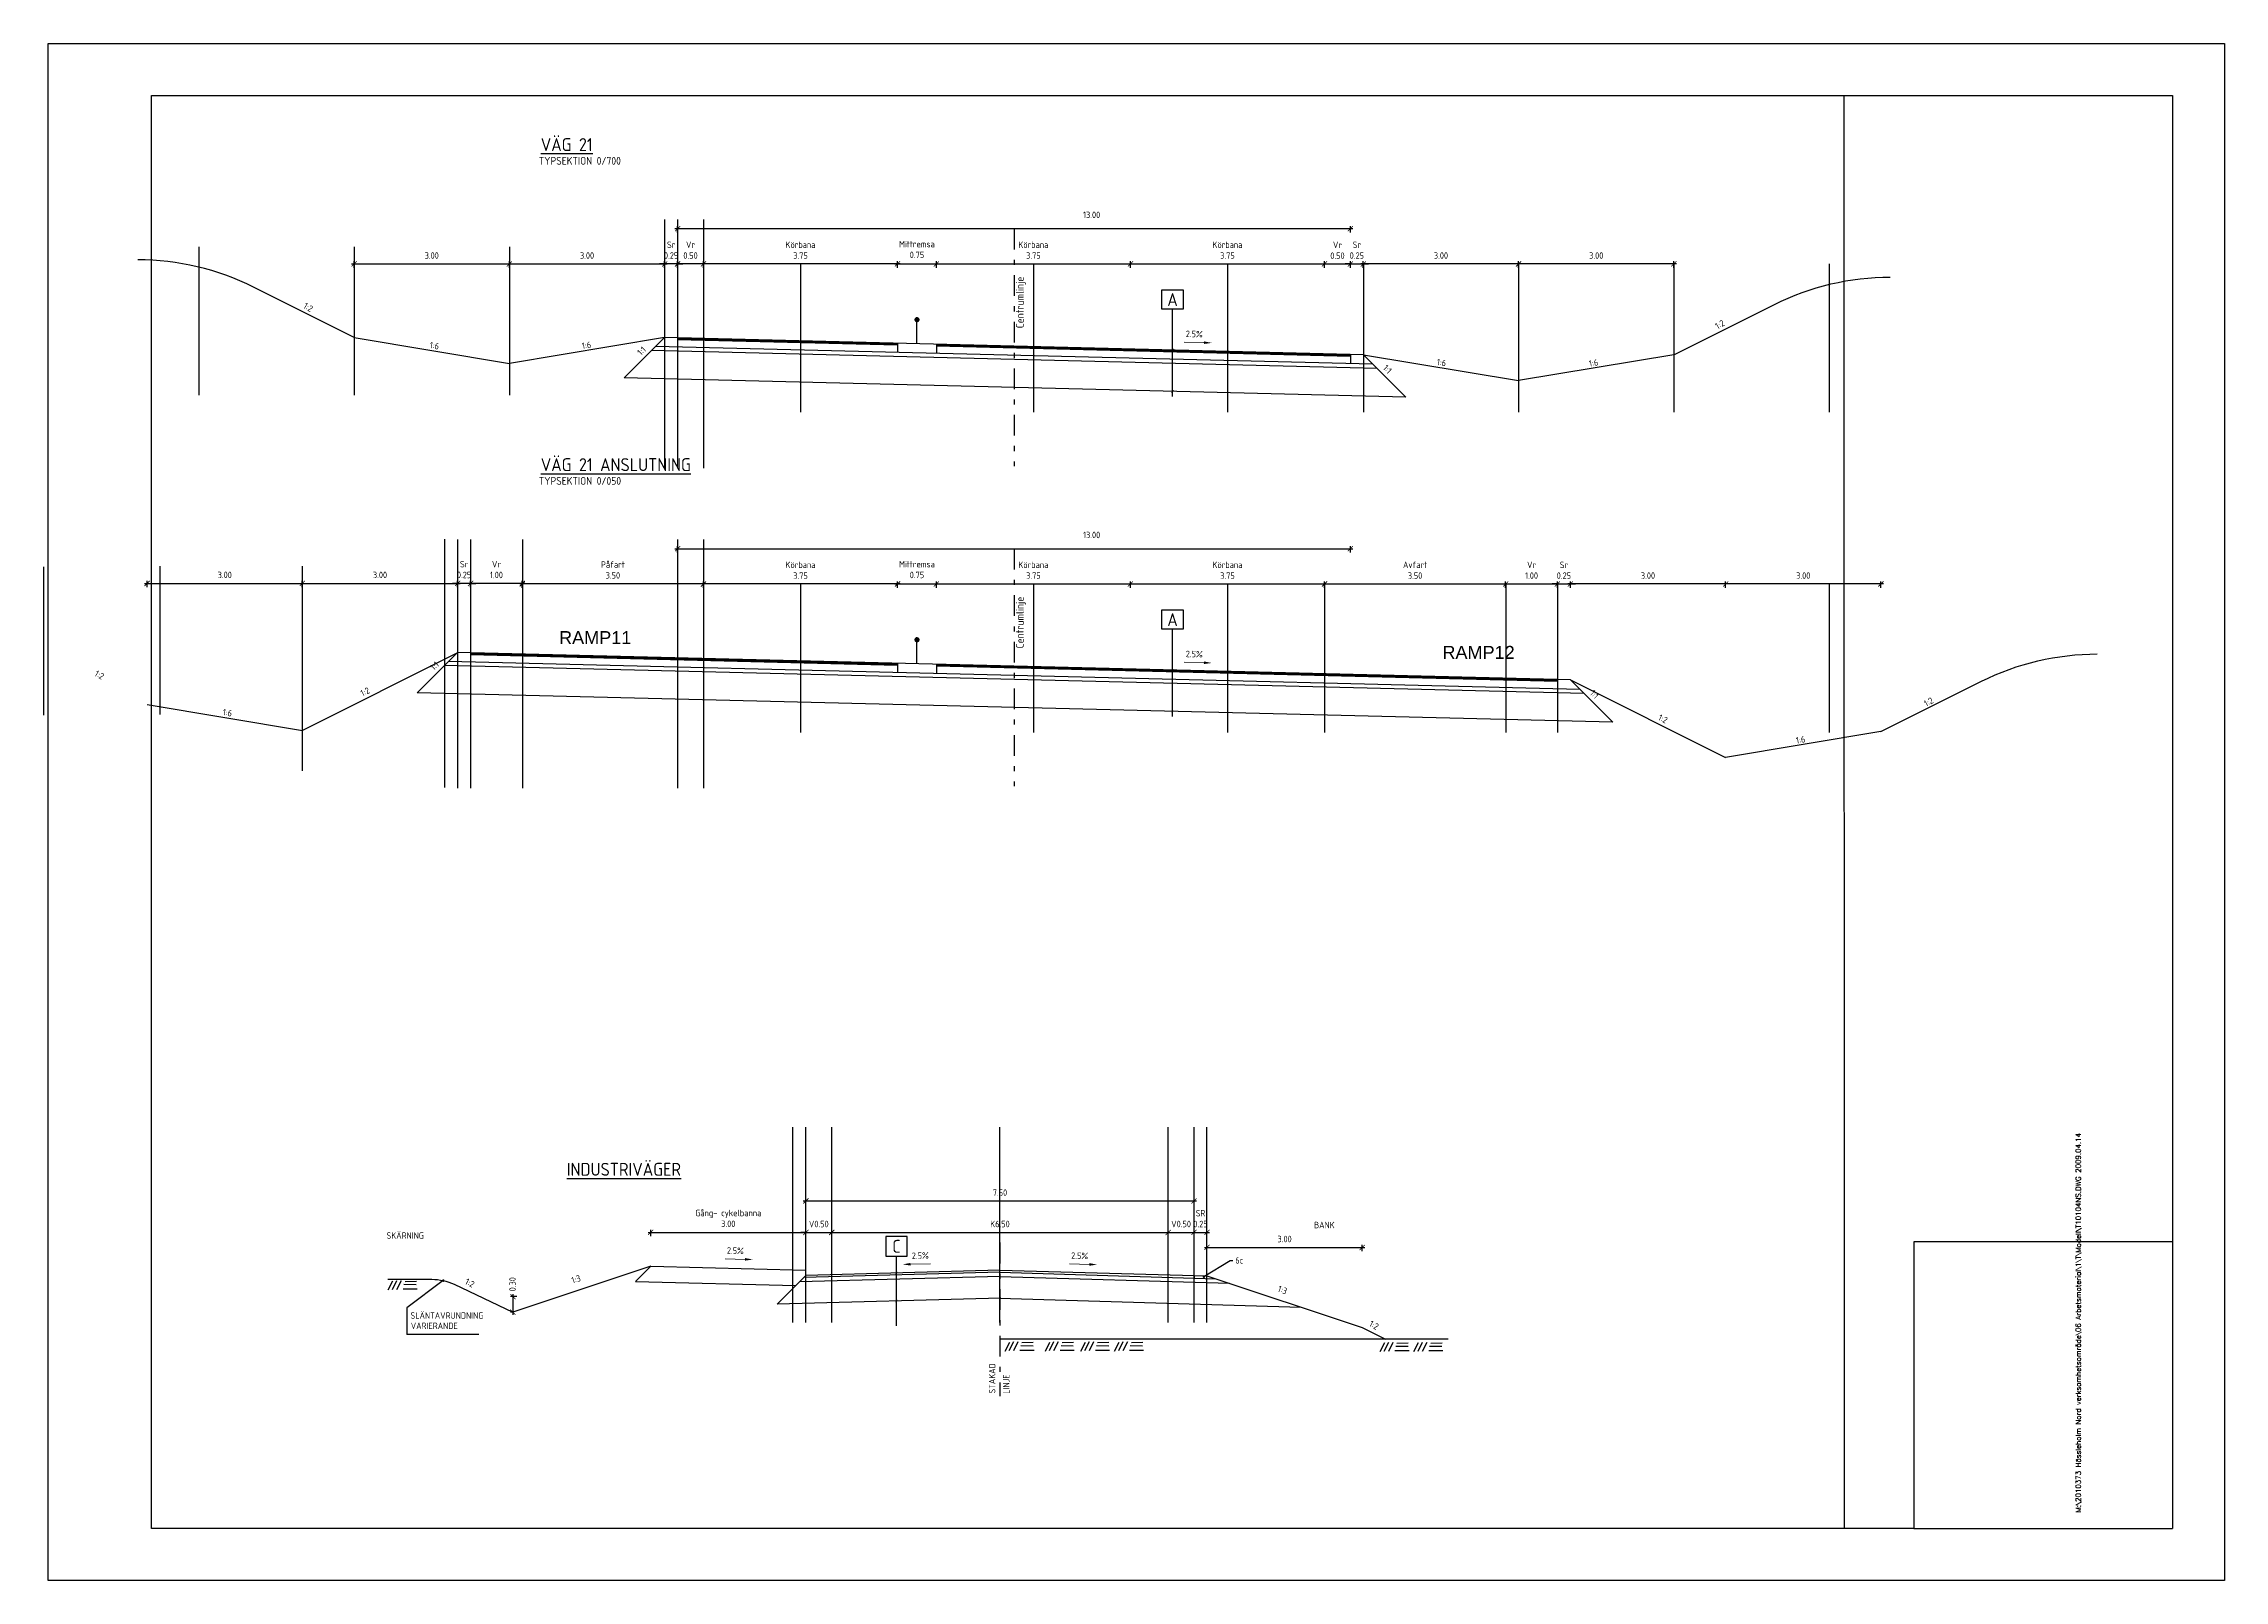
# Model space of a CAD drawing. Header units: metres. Extents: x 166439 to 168621, y 6226863 to 6228959.
# Drawn here: x 166459.75 to 166501.89, y 6226930.12 to 6226959.82 of the extents above; entities that cross this region are included whole.
import ezdxf
from ezdxf.enums import TextEntityAlignment as Align

# ---------------------------------------------------------------- set-up
doc = ezdxf.new("R2010")
doc.units = ezdxf.units.M
doc.header["$LTSCALE"] = 0.1
doc.header["$MEASUREMENT"] = 0
doc.linetypes.add('DASHDOT', pattern=[8, 4, -2, 0, -2])
doc.layers.get('0').update_dxf_attribs({"linetype": 'CONTINUOUS'})
doc.layers.get('DEFPOINTS').update_dxf_attribs({"color": 5, "linetype": 'CONTINUOUS'})
for name, color, linetype in [('04_mått', 4, 'CONTINUOUS'), ('04_topp', 7, 'CONTINUOUS'), ('04_txt', 1, 'CONTINUOUS'), ('04_öb', 4, 'CONTINUOUS'), ('04_öb-typ', 1, 'CONTINUOUS'), ('04_överyta', 3, 'CONTINUOUS')]:
    doc.layers.add(name, color=color, linetype=linetype)
doc.styles.add('ARIAL', font='ARIAL.TTF')
doc.styles.add('ISO', font='iso.shx')
doc.styles.add('romans', font='romans.shx', dxfattribs={"height": 2.5})
doc.dimstyles.new('BH90$0', dxfattribs={"dimscale": 0.05, "dimtxt": 2.5, "dimasz": 2, "dimexe": 1, "dimexo": 5, "dimgap": 2, "dimtad": 1, "dimzin": 0, "dimdsep": 46, "dimtxsty": 'ISO', "dimblk1": 'ARCHTICK', "dimblk2": 'ARCHTICK', "dimsah": 1, "dimcen": 1.5, "dimdle": 1, "dimadec": 0, "dimazin": 0, "dimtfac": 1, "dimtix": 1, "dimtmove": 0, "dimatfit": 3, "dimfxl": 1.5, "dimfxlon": 1, "dimtolj": 1, "dimtzin": 0, "dimarcsym": 0})
doc.dimstyles.new('NovaPlan$7', dxfattribs={"dimscale": 0.05, "dimtxt": 2.5, "dimasz": 1, "dimexe": 2, "dimexo": 5, "dimgap": -1, "dimtad": 0, "dimtoh": 1, "dimzin": 0, "dimdsep": 46, "dimtxsty": 'ISO', "dimcen": 1.5, "dimazin": 0, "dimtfac": 1, "dimtix": 1, "dimtmove": 0, "dimatfit": 3, "dimldrblk": 'DOT', "dimfxl": 1, "dimtolj": 1, "dimtzin": 0, "dimarcsym": 0})

msp = doc.modelspace()

# ---------------------------------------------------------------- texts
at = {"style": 'ARIAL'}
for s, p in [('RAMP11', (166469.7086, 6226948.2203)), ('RAMP12', (166486.7763, 6226947.9345))]:
    msp.add_text(s, height=0.25, dxfattribs=at).set_placement(p)
at = {"style": 'romans'}
msp.add_text('M:\\2010373 Hässleholm Nord verksamhetsområde\\06 Arbetsmaterial\\1\\T\\Modell\\T10104NS.DWG 2009.04.14', height=0.1, rotation=90, dxfattribs=at).set_placement((166499.1132, 6226931.4346))
at = {"layer": '04_mått', "linetype": 'Continuous', "style": 'ISO'}
for s, rotation, p in [('1:2', 329.97012, (166464.8613, 6226954.7289)), ('1:2', 30.02988, (166492.1374, 6226954.3966)), ('1:3', 17.54199, (166470.037, 6226935.9453)), ('1:2', 332.75303, (166467.9843, 6226935.8734)), ('1:3', 339.23194, (166483.6883, 6226935.7379)), ('1:2', 329.36199, (166485.4546, 6226935.058))]:
    msp.add_text(s, height=0.125, rotation=rotation, dxfattribs=at).set_placement(p, align=Align.MIDDLE)
for s, rotation, p in [('1:6', 350.53768, (166467.2844, 6226953.8881)), ('1:6', 9.46232, (166470.2551, 6226953.8949)), ('1:6', 350.53768, (166486.7435, 6226953.5627)), ('1:6', 9.46232, (166489.7143, 6226953.5559)), ('1:2', 329.97012, (166460.7772, 6226947.5377)), ('1:2', 26.18776, (166466.005, 6226947.2089)), ('1:6', 350.53768, (166463.2844, 6226946.7946)), ('1:2', 30.02988, (166496.2214, 6226947.0147)), ('1:2', 333.81224, (166490.9936, 6226946.686)), ('1:6', 9.46232, (166493.7142, 6226946.2716))]:
    msp.add_text(s, height=0.125, rotation=rotation, dxfattribs=at).set_placement(p, align=Align.BOTTOM_CENTER)
for rotation, p in [(44.04981, (166471.2924, 6226953.7859)), (315.95019, (166485.6164, 6226953.5406)), (44.04981, (166467.2924, 6226947.6985)), (315.95019, (166489.6163, 6226947.2563))]:
    msp.add_text('1:1', height=0.125, rotation=rotation, dxfattribs=at).set_placement(p)
at = {"layer": '04_mått', "style": 'ISO'}
for s, p in [('SLÄNTAVRUNDNING', (166466.8387, 6226935.1809)), ('VARIERANDE', (166466.8438, 6226934.9817))]:
    msp.add_text(s, height=0.125, dxfattribs=at).set_placement(p)
at = {"layer": '04_mått', "insert": (166482.7752, 6226936.3095), "char_height": 0.125, "attachment_point": 4, "style": 'ISO'}
msp.add_mtext('6c', dxfattribs=at)
at = {"layer": '04_txt', "color": 7, "style": 'ISO'}
for s, p in [('%%uVÄG 21', (166469.3554, 6226957.7479)), ('%%uVÄG 21 ANSLUTNING', (166469.3554, 6226951.5621)), ('%%uINDUSTRIVÄGER', (166469.8586, 6226937.9441))]:
    msp.add_text(s, height=0.25, dxfattribs=at).set_placement(p)
at = {"layer": '04_txt', "color": 3, "style": 'ISO'}
for s, p in [('TYPSEKTION 0/700', (166469.3156, 6226957.4843)), ('TYPSEKTION 0/050', (166469.3156, 6226951.2985))]:
    msp.add_text(s, height=0.15, dxfattribs=at).set_placement(p)
at = {"layer": '04_txt', "style": 'ISO'}
for s, height, p in [('Centrumlinje', 0.15, (166478.6888, 6226954.3229)), ('Centrumlinje', 0.15, (166478.6888, 6226948.1371)), ('STAKAD', 0.125, (166478.1391, 6226933.7346)), ('LINJE', 0.125, (166478.4126, 6226933.7312))]:
    msp.add_text(s, height=height, rotation=90, dxfattribs=at).set_placement(p)
for s, p in [('SKÄRNING', (166466.3758, 6226936.7265)), ('BANK', (166484.2967, 6226936.9298))]:
    msp.add_text(s, height=0.125, dxfattribs=at).set_placement(p)

# ---------------------------------------------------------------- blocks, each defined once
blk = doc.blocks.new('_H-NSEK')
at = {"color": 0, "linetype": 'ByBlock'}
blk.add_lwpolyline([(0.207, 0.187), (-0.207, 0.187), (-0.207, -0.187), (0.207, -0.187)], close=True, dxfattribs=at)
at = {"color": 0, "linetype": 'ByBlock', "style": 'ISO'}
blk.add_attdef('N', text='', height=0.25, rotation=180, dxfattribs=at).set_placement((0, 0), align=Align.MIDDLE_CENTER)
blk = doc.blocks.new('*D36')
at = {"layer": '04_mått', "color": 0, "lineweight": 5}
blk.add_line((166482.17, 6226954.045), (166481.785, 6226954.054), dxfattribs=at)
at = {"layer": '04_mått', "color": 0}
blk.add_solid([(166482.171, 6226954.07), (166482.17, 6226954.02), (166482.32, 6226954.041)], dxfattribs=at)
at = {"layer": 'DEFPOINTS', "color": 0}
for p in [(166481.781, 6226953.896), (166481.785, 6226954.054), (166482.316, 6226953.883)]:
    blk.add_point(p, dxfattribs=at)
at = {"layer": '04_mått', "color": 0, "insert": (166481.982, 6226954.212), "char_height": 0.125, "attachment_point": 5, "rotation": 358.5679, "style": 'ISO'}
blk.add_mtext('\\A1;2.5%', dxfattribs=at)
blk = doc.blocks.new('_None')
blk = doc.blocks.new('_ARCHTICK')
at = {"color": 0, "linetype": 'ByBlock', "const_width": 0.15}
blk.add_lwpolyline([(-0.5, -0.5), (0.5, 0.5)], dxfattribs=at)
blk = doc.blocks.new('*D37')
at = {"layer": '04_mått', "color": 0, "lineweight": -2}
for p, q in [((166476.949, 6226955.567), (166480.799, 6226955.567)), ((166476.999, 6226955.492), (166476.999, 6226955.617)), ((166480.749, 6226955.492), (166480.749, 6226955.617))]:
    blk.add_line(p, q, dxfattribs=at)
at = {"layer": 'DEFPOINTS', "color": 0}
for p in [(166480.749, 6226955.567), (166476.999, 6226954.016), (166480.749, 6226953.922)]:
    blk.add_point(p, dxfattribs=at)
at = {"layer": '04_mått', "color": 0, "lineweight": -2, "xscale": 0.1, "yscale": 0.1, "zscale": 0.1, "rotation": 180}
blk.add_blockref('_ARCHTICK', (166476.999, 6226955.567), dxfattribs=at)
at = {"layer": '04_mått', "color": 0, "lineweight": -2, "xscale": 0.1, "yscale": 0.1, "zscale": 0.1}
blk.add_blockref('_ARCHTICK', (166480.749, 6226955.567), dxfattribs=at)
at = {"layer": '04_mått', "color": 0, "insert": (166478.874, 6226955.833), "char_height": 0.125, "attachment_point": 5, "style": 'ISO'}
blk.add_mtext('\\A1;Körbana\\P3.75', dxfattribs=at)
blk = doc.blocks.new('*D38')
at = {"layer": '04_mått', "color": 0, "lineweight": -2}
for p, q in [((166476.199, 6226955.567), (166477.049, 6226955.567)), ((166476.249, 6226955.492), (166476.249, 6226955.617)), ((166476.999, 6226955.492), (166476.999, 6226955.617))]:
    blk.add_line(p, q, dxfattribs=at)
at = {"layer": 'DEFPOINTS', "color": 0}
for p in [(166476.999, 6226955.567), (166476.249, 6226954.034), (166476.999, 6226954.016)]:
    blk.add_point(p, dxfattribs=at)
at = {"layer": '04_mått', "color": 0, "lineweight": -2, "xscale": 0.1, "yscale": 0.1, "zscale": 0.1, "rotation": 180}
blk.add_blockref('_ARCHTICK', (166476.249, 6226955.567), dxfattribs=at)
at = {"layer": '04_mått', "color": 0, "lineweight": -2, "xscale": 0.1, "yscale": 0.1, "zscale": 0.1}
blk.add_blockref('_ARCHTICK', (166476.999, 6226955.567), dxfattribs=at)
at = {"layer": '04_mått', "color": 0, "insert": (166476.624, 6226955.846), "char_height": 0.125, "attachment_point": 5, "style": 'ISO'}
blk.add_mtext('\\A1;Mittremsa\\P0.75', dxfattribs=at)
blk = doc.blocks.new('*D39')
at = {"layer": '04_mått', "color": 0, "lineweight": -2}
for p, q in [((166480.699, 6226955.567), (166484.549, 6226955.567)), ((166480.749, 6226955.492), (166480.749, 6226955.617)), ((166484.499, 6226955.492), (166484.499, 6226955.617))]:
    blk.add_line(p, q, dxfattribs=at)
at = {"layer": 'DEFPOINTS', "color": 0}
for p in [(166484.499, 6226955.567), (166480.749, 6226953.922), (166484.499, 6226953.831)]:
    blk.add_point(p, dxfattribs=at)
at = {"layer": '04_mått', "color": 0, "lineweight": -2, "xscale": 0.1, "yscale": 0.1, "zscale": 0.1, "rotation": 180}
blk.add_blockref('_ARCHTICK', (166480.749, 6226955.567), dxfattribs=at)
at = {"layer": '04_mått', "color": 0, "lineweight": -2, "xscale": 0.1, "yscale": 0.1, "zscale": 0.1}
blk.add_blockref('_ARCHTICK', (166484.499, 6226955.567), dxfattribs=at)
at = {"layer": '04_mått', "color": 0, "insert": (166482.624, 6226955.833), "char_height": 0.125, "attachment_point": 5, "style": 'ISO'}
blk.add_mtext('\\A1;Körbana\\P3.75', dxfattribs=at)
blk = doc.blocks.new('*D40')
at = {"layer": '04_mått', "color": 0, "lineweight": -2}
for p, q in [((166484.449, 6226955.567), (166485.049, 6226955.567)), ((166484.499, 6226955.492), (166484.499, 6226955.617)), ((166484.999, 6226955.492), (166484.999, 6226955.617))]:
    blk.add_line(p, q, dxfattribs=at)
at = {"layer": 'DEFPOINTS', "color": 0}
for p in [(166484.999, 6226955.567), (166484.499, 6226953.831), (166484.999, 6226953.819)]:
    blk.add_point(p, dxfattribs=at)
at = {"layer": '04_mått', "color": 0, "lineweight": -2, "xscale": 0.1, "yscale": 0.1, "zscale": 0.1, "rotation": 180}
blk.add_blockref('_ARCHTICK', (166484.499, 6226955.567), dxfattribs=at)
at = {"layer": '04_mått', "color": 0, "lineweight": -2, "xscale": 0.1, "yscale": 0.1, "zscale": 0.1}
blk.add_blockref('_ARCHTICK', (166484.999, 6226955.567), dxfattribs=at)
at = {"layer": '04_mått', "color": 0, "insert": (166484.749, 6226955.83), "char_height": 0.125, "attachment_point": 5, "style": 'ISO'}
blk.add_mtext('\\A1;Vr\\P0.50', dxfattribs=at)
blk = doc.blocks.new('*D41')
at = {"layer": '04_mått', "color": 0, "lineweight": -2}
for p, q in [((166471.949, 6226956.248), (166485.049, 6226956.248)), ((166471.999, 6226956.173), (166471.999, 6226956.298)), ((166484.999, 6226956.173), (166484.999, 6226956.298))]:
    blk.add_line(p, q, dxfattribs=at)
at = {"layer": 'DEFPOINTS', "color": 0}
for p in [(166484.999, 6226956.248), (166471.999, 6226954.139), (166484.999, 6226953.819)]:
    blk.add_point(p, dxfattribs=at)
at = {"layer": '04_mått', "color": 0, "lineweight": -2, "xscale": 0.1, "yscale": 0.1, "zscale": 0.1, "rotation": 180}
blk.add_blockref('_ARCHTICK', (166471.999, 6226956.248), dxfattribs=at)
at = {"layer": '04_mått', "color": 0, "lineweight": -2, "xscale": 0.1, "yscale": 0.1, "zscale": 0.1}
blk.add_blockref('_ARCHTICK', (166484.999, 6226956.248), dxfattribs=at)
at = {"layer": '04_mått', "color": 0, "insert": (166479.999, 6226956.515), "char_height": 0.125, "attachment_point": 5, "style": 'ISO'}
blk.add_mtext('\\A1;13.00', dxfattribs=at)
blk = doc.blocks.new('*D42')
at = {"layer": '04_mått', "color": 0, "lineweight": -2}
for p, q in [((166488.299, 6226955.567), (166485.199, 6226955.567)), ((166485.249, 6226955.492), (166485.249, 6226955.617)), ((166488.249, 6226955.492), (166488.249, 6226955.617))]:
    blk.add_line(p, q, dxfattribs=at)
at = {"layer": 'DEFPOINTS', "color": 0}
for p in [(166485.249, 6226955.567), (166485.249, 6226953.813), (166488.249, 6226953.313)]:
    blk.add_point(p, dxfattribs=at)
at = {"layer": '04_mått', "color": 0, "lineweight": -2, "xscale": 0.1, "yscale": 0.1, "zscale": 0.1, "rotation": 180}
blk.add_blockref('_ARCHTICK', (166485.249, 6226955.567), dxfattribs=at)
at = {"layer": '04_mått', "color": 0, "lineweight": -2, "xscale": 0.1, "yscale": 0.1, "zscale": 0.1}
blk.add_blockref('_ARCHTICK', (166488.249, 6226955.567), dxfattribs=at)
at = {"layer": '04_mått', "color": 0, "insert": (166486.749, 6226955.729), "char_height": 0.125, "attachment_point": 5, "style": 'ISO'}
blk.add_mtext('\\A1;3.00', dxfattribs=at)
blk = doc.blocks.new('*D43')
at = {"layer": '04_mått', "color": 0, "lineweight": -2}
for p, q in [((166484.999, 6226955.567), (166484.899, 6226955.567)), ((166484.999, 6226955.492), (166484.999, 6226955.617)), ((166484.999, 6226955.567), (166485.249, 6226955.567)), ((166485.249, 6226955.492), (166485.249, 6226955.617)), ((166485.249, 6226955.567), (166485.349, 6226955.567))]:
    blk.add_line(p, q, dxfattribs=at)
at = {"layer": 'DEFPOINTS', "color": 0}
for p in [(166485.249, 6226955.567), (166484.999, 6226953.819), (166485.249, 6226953.813)]:
    blk.add_point(p, dxfattribs=at)
at = {"layer": '04_mått', "color": 0, "lineweight": -2, "xscale": 0.1, "yscale": 0.1, "zscale": 0.1}
blk.add_blockref('_ARCHTICK', (166484.999, 6226955.567), dxfattribs=at)
at = {"layer": '04_mått', "color": 0, "lineweight": -2, "xscale": 0.1, "yscale": 0.1, "zscale": 0.1, "rotation": 180}
blk.add_blockref('_ARCHTICK', (166485.249, 6226955.567), dxfattribs=at)
at = {"layer": '04_mått', "color": 0, "insert": (166485.124, 6226955.833), "char_height": 0.125, "attachment_point": 5, "style": 'ISO'}
blk.add_mtext('\\A1;Sr\\P0.25', dxfattribs=at)
blk = doc.blocks.new('*D44')
at = {"layer": '04_mått', "color": 0, "lineweight": -2}
for p, q in [((166476.299, 6226955.567), (166472.449, 6226955.567)), ((166472.499, 6226955.492), (166472.499, 6226955.617)), ((166476.249, 6226955.492), (166476.249, 6226955.617))]:
    blk.add_line(p, q, dxfattribs=at)
at = {"layer": 'DEFPOINTS', "color": 0}
for p in [(166472.499, 6226955.567), (166472.499, 6226954.127), (166476.249, 6226954.034)]:
    blk.add_point(p, dxfattribs=at)
at = {"layer": '04_mått', "color": 0, "lineweight": -2, "xscale": 0.1, "yscale": 0.1, "zscale": 0.1, "rotation": 180}
blk.add_blockref('_ARCHTICK', (166472.499, 6226955.567), dxfattribs=at)
at = {"layer": '04_mått', "color": 0, "lineweight": -2, "xscale": 0.1, "yscale": 0.1, "zscale": 0.1}
blk.add_blockref('_ARCHTICK', (166476.249, 6226955.567), dxfattribs=at)
at = {"layer": '04_mått', "color": 0, "insert": (166474.374, 6226955.833), "char_height": 0.125, "attachment_point": 5, "style": 'ISO'}
blk.add_mtext('\\A1;Körbana\\P3.75', dxfattribs=at)
blk = doc.blocks.new('*D45')
at = {"layer": '04_mått', "color": 0, "lineweight": -2}
for p, q in [((166472.549, 6226955.567), (166471.949, 6226955.567)), ((166471.999, 6226955.492), (166471.999, 6226955.617)), ((166472.499, 6226955.492), (166472.499, 6226955.617))]:
    blk.add_line(p, q, dxfattribs=at)
at = {"layer": 'DEFPOINTS', "color": 0}
for p in [(166471.999, 6226955.567), (166471.999, 6226954.139), (166472.499, 6226954.127)]:
    blk.add_point(p, dxfattribs=at)
at = {"layer": '04_mått', "color": 0, "lineweight": -2, "xscale": 0.1, "yscale": 0.1, "zscale": 0.1, "rotation": 180}
blk.add_blockref('_ARCHTICK', (166471.999, 6226955.567), dxfattribs=at)
at = {"layer": '04_mått', "color": 0, "lineweight": -2, "xscale": 0.1, "yscale": 0.1, "zscale": 0.1}
blk.add_blockref('_ARCHTICK', (166472.499, 6226955.567), dxfattribs=at)
at = {"layer": '04_mått', "color": 0, "insert": (166472.249, 6226955.833), "char_height": 0.125, "attachment_point": 5, "style": 'ISO'}
blk.add_mtext('\\A1;Vr\\P0.50', dxfattribs=at)
blk = doc.blocks.new('*D46')
at = {"layer": '04_mått', "color": 0, "lineweight": -2}
for p, q in [((166471.749, 6226955.567), (166471.649, 6226955.567)), ((166471.749, 6226955.492), (166471.749, 6226955.617)), ((166471.999, 6226955.567), (166471.749, 6226955.567)), ((166471.999, 6226955.492), (166471.999, 6226955.617)), ((166471.999, 6226955.567), (166472.099, 6226955.567))]:
    blk.add_line(p, q, dxfattribs=at)
at = {"layer": 'DEFPOINTS', "color": 0}
for p in [(166471.749, 6226955.567), (166471.749, 6226954.145), (166471.999, 6226954.139)]:
    blk.add_point(p, dxfattribs=at)
at = {"layer": '04_mått', "color": 0, "lineweight": -2, "xscale": 0.1, "yscale": 0.1, "zscale": 0.1}
blk.add_blockref('_ARCHTICK', (166471.749, 6226955.567), dxfattribs=at)
at = {"layer": '04_mått', "color": 0, "lineweight": -2, "xscale": 0.1, "yscale": 0.1, "zscale": 0.1, "rotation": 180}
blk.add_blockref('_ARCHTICK', (166471.999, 6226955.567), dxfattribs=at)
at = {"layer": '04_mått', "color": 0, "insert": (166471.874, 6226955.833), "char_height": 0.125, "attachment_point": 5, "style": 'ISO'}
blk.add_mtext('\\A1;Sr\\P0.25', dxfattribs=at)
blk = doc.blocks.new('*D47')
at = {"layer": '04_mått', "color": 0, "lineweight": -2}
for p, q in [((166491.299, 6226955.567), (166488.199, 6226955.567)), ((166488.249, 6226955.492), (166488.249, 6226955.617)), ((166491.249, 6226955.492), (166491.249, 6226955.617))]:
    blk.add_line(p, q, dxfattribs=at)
at = {"layer": 'DEFPOINTS', "color": 0}
for p in [(166488.249, 6226955.567), (166491.249, 6226953.813), (166488.249, 6226953.327)]:
    blk.add_point(p, dxfattribs=at)
at = {"layer": '04_mått', "color": 0, "lineweight": -2, "xscale": 0.1, "yscale": 0.1, "zscale": 0.1, "rotation": 180}
blk.add_blockref('_ARCHTICK', (166488.249, 6226955.567), dxfattribs=at)
at = {"layer": '04_mått', "color": 0, "lineweight": -2, "xscale": 0.1, "yscale": 0.1, "zscale": 0.1}
blk.add_blockref('_ARCHTICK', (166491.249, 6226955.567), dxfattribs=at)
at = {"layer": '04_mått', "color": 0, "insert": (166489.749, 6226955.729), "char_height": 0.125, "attachment_point": 5, "style": 'ISO'}
blk.add_mtext('\\A1;3.00', dxfattribs=at)
blk = doc.blocks.new('*D48')
at = {"layer": '04_mått', "color": 0, "lineweight": -2}
for p, q in [((166468.699, 6226955.567), (166471.799, 6226955.567)), ((166468.749, 6226955.492), (166468.749, 6226955.617)), ((166471.749, 6226955.492), (166471.749, 6226955.617))]:
    blk.add_line(p, q, dxfattribs=at)
at = {"layer": 'DEFPOINTS', "color": 0}
for p in [(166471.749, 6226955.567), (166471.749, 6226954.145), (166468.749, 6226953.645)]:
    blk.add_point(p, dxfattribs=at)
at = {"layer": '04_mått', "color": 0, "lineweight": -2, "xscale": 0.1, "yscale": 0.1, "zscale": 0.1, "rotation": 180}
blk.add_blockref('_ARCHTICK', (166468.749, 6226955.567), dxfattribs=at)
at = {"layer": '04_mått', "color": 0, "lineweight": -2, "xscale": 0.1, "yscale": 0.1, "zscale": 0.1}
blk.add_blockref('_ARCHTICK', (166471.749, 6226955.567), dxfattribs=at)
at = {"layer": '04_mått', "color": 0, "insert": (166470.249, 6226955.729), "char_height": 0.125, "attachment_point": 5, "style": 'ISO'}
blk.add_mtext('\\A1;3.00', dxfattribs=at)
blk = doc.blocks.new('*D49')
at = {"layer": '04_mått', "color": 0, "lineweight": -2}
for p, q in [((166465.699, 6226955.567), (166468.799, 6226955.567)), ((166465.749, 6226955.492), (166465.749, 6226955.617)), ((166468.749, 6226955.492), (166468.749, 6226955.617))]:
    blk.add_line(p, q, dxfattribs=at)
at = {"layer": 'DEFPOINTS', "color": 0}
for p in [(166468.749, 6226955.567), (166465.749, 6226954.145), (166468.749, 6226953.645)]:
    blk.add_point(p, dxfattribs=at)
at = {"layer": '04_mått', "color": 0, "lineweight": -2, "xscale": 0.1, "yscale": 0.1, "zscale": 0.1, "rotation": 180}
blk.add_blockref('_ARCHTICK', (166465.749, 6226955.567), dxfattribs=at)
at = {"layer": '04_mått', "color": 0, "lineweight": -2, "xscale": 0.1, "yscale": 0.1, "zscale": 0.1}
blk.add_blockref('_ARCHTICK', (166468.749, 6226955.567), dxfattribs=at)
at = {"layer": '04_mått', "color": 0, "insert": (166467.249, 6226955.729), "char_height": 0.125, "attachment_point": 5, "style": 'ISO'}
blk.add_mtext('\\A1;3.00', dxfattribs=at)
blk = doc.blocks.new('*D10')
at = {"layer": '04_mått', "color": 0, "lineweight": 5}
blk.add_line((166482.17, 6226947.859), (166481.785, 6226947.868), dxfattribs=at)
at = {"layer": '04_mått', "color": 0}
blk.add_solid([(166482.171, 6226947.884), (166482.17, 6226947.834), (166482.32, 6226947.855)], dxfattribs=at)
at = {"layer": 'DEFPOINTS', "color": 0}
for p in [(166481.785, 6226947.868), (166481.781, 6226947.71), (166482.316, 6226947.697)]:
    blk.add_point(p, dxfattribs=at)
at = {"layer": '04_mått', "color": 0, "insert": (166481.982, 6226948.026), "char_height": 0.125, "attachment_point": 5, "rotation": 358.5679, "style": 'ISO'}
blk.add_mtext('\\A1;2.5%', dxfattribs=at)
blk = doc.blocks.new('*D11')
at = {"layer": '04_mått', "color": 0, "lineweight": -2}
for p, q in [((166476.949, 6226949.381), (166480.799, 6226949.381)), ((166476.999, 6226949.306), (166476.999, 6226949.431)), ((166480.749, 6226949.306), (166480.749, 6226949.431))]:
    blk.add_line(p, q, dxfattribs=at)
at = {"layer": 'DEFPOINTS', "color": 0}
for p in [(166480.749, 6226949.381), (166476.999, 6226947.83), (166480.749, 6226947.736)]:
    blk.add_point(p, dxfattribs=at)
at = {"layer": '04_mått', "color": 0, "lineweight": -2, "xscale": 0.1, "yscale": 0.1, "zscale": 0.1, "rotation": 180}
blk.add_blockref('_ARCHTICK', (166476.999, 6226949.381), dxfattribs=at)
at = {"layer": '04_mått', "color": 0, "lineweight": -2, "xscale": 0.1, "yscale": 0.1, "zscale": 0.1}
blk.add_blockref('_ARCHTICK', (166480.749, 6226949.381), dxfattribs=at)
at = {"layer": '04_mått', "color": 0, "insert": (166478.874, 6226949.647), "char_height": 0.125, "attachment_point": 5, "style": 'ISO'}
blk.add_mtext('\\A1;Körbana\\P3.75', dxfattribs=at)
blk = doc.blocks.new('*D12')
at = {"layer": '04_mått', "color": 0, "lineweight": -2}
for p, q in [((166476.199, 6226949.381), (166477.049, 6226949.381)), ((166476.249, 6226949.306), (166476.249, 6226949.431)), ((166476.999, 6226949.306), (166476.999, 6226949.431))]:
    blk.add_line(p, q, dxfattribs=at)
at = {"layer": 'DEFPOINTS', "color": 0}
for p in [(166476.999, 6226949.381), (166476.249, 6226947.849), (166476.999, 6226947.83)]:
    blk.add_point(p, dxfattribs=at)
at = {"layer": '04_mått', "color": 0, "lineweight": -2, "xscale": 0.1, "yscale": 0.1, "zscale": 0.1, "rotation": 180}
blk.add_blockref('_ARCHTICK', (166476.249, 6226949.381), dxfattribs=at)
at = {"layer": '04_mått', "color": 0, "lineweight": -2, "xscale": 0.1, "yscale": 0.1, "zscale": 0.1}
blk.add_blockref('_ARCHTICK', (166476.999, 6226949.381), dxfattribs=at)
at = {"layer": '04_mått', "color": 0, "insert": (166476.624, 6226949.66), "char_height": 0.125, "attachment_point": 5, "style": 'ISO'}
blk.add_mtext('\\A1;Mittremsa\\P0.75', dxfattribs=at)
blk = doc.blocks.new('*D13')
at = {"layer": '04_mått', "color": 0, "lineweight": -2}
for p, q in [((166480.699, 6226949.381), (166484.549, 6226949.381)), ((166480.749, 6226949.306), (166480.749, 6226949.431)), ((166484.499, 6226949.306), (166484.499, 6226949.431))]:
    blk.add_line(p, q, dxfattribs=at)
at = {"layer": 'DEFPOINTS', "color": 0}
for p in [(166484.499, 6226949.381), (166480.749, 6226947.736), (166484.499, 6226947.646)]:
    blk.add_point(p, dxfattribs=at)
at = {"layer": '04_mått', "color": 0, "lineweight": -2, "xscale": 0.1, "yscale": 0.1, "zscale": 0.1, "rotation": 180}
blk.add_blockref('_ARCHTICK', (166480.749, 6226949.381), dxfattribs=at)
at = {"layer": '04_mått', "color": 0, "lineweight": -2, "xscale": 0.1, "yscale": 0.1, "zscale": 0.1}
blk.add_blockref('_ARCHTICK', (166484.499, 6226949.381), dxfattribs=at)
at = {"layer": '04_mått', "color": 0, "insert": (166482.624, 6226949.647), "char_height": 0.125, "attachment_point": 5, "style": 'ISO'}
blk.add_mtext('\\A1;Körbana\\P3.75', dxfattribs=at)
blk = doc.blocks.new('*D14')
at = {"layer": '04_mått', "color": 0, "lineweight": -2}
for p, q in [((166487.949, 6226949.381), (166489.049, 6226949.381)), ((166487.999, 6226949.306), (166487.999, 6226949.431)), ((166488.999, 6226949.306), (166488.999, 6226949.431))]:
    blk.add_line(p, q, dxfattribs=at)
at = {"layer": 'DEFPOINTS', "color": 0}
for p in [(166488.999, 6226949.381), (166487.999, 6226947.559), (166488.999, 6226947.535)]:
    blk.add_point(p, dxfattribs=at)
at = {"layer": '04_mått', "color": 0, "lineweight": -2, "xscale": 0.1, "yscale": 0.1, "zscale": 0.1, "rotation": 180}
blk.add_blockref('_ARCHTICK', (166487.999, 6226949.381), dxfattribs=at)
at = {"layer": '04_mått', "color": 0, "lineweight": -2, "xscale": 0.1, "yscale": 0.1, "zscale": 0.1}
blk.add_blockref('_ARCHTICK', (166488.999, 6226949.381), dxfattribs=at)
at = {"layer": '04_mått', "color": 0, "insert": (166488.499, 6226949.647), "char_height": 0.125, "attachment_point": 5, "style": 'ISO'}
blk.add_mtext('\\A1;Vr\\P1.00', dxfattribs=at)
blk = doc.blocks.new('*D15')
at = {"layer": '04_mått', "color": 0, "lineweight": -2}
for p, q in [((166471.949, 6226950.063), (166485.049, 6226950.063)), ((166471.999, 6226949.988), (166471.999, 6226950.113)), ((166484.999, 6226949.988), (166484.999, 6226950.113))]:
    blk.add_line(p, q, dxfattribs=at)
at = {"layer": 'DEFPOINTS', "color": 0}
for p in [(166484.999, 6226950.063), (166471.999, 6226947.953), (166484.999, 6226947.633)]:
    blk.add_point(p, dxfattribs=at)
at = {"layer": '04_mått', "color": 0, "lineweight": -2, "xscale": 0.1, "yscale": 0.1, "zscale": 0.1, "rotation": 180}
blk.add_blockref('_ARCHTICK', (166471.999, 6226950.063), dxfattribs=at)
at = {"layer": '04_mått', "color": 0, "lineweight": -2, "xscale": 0.1, "yscale": 0.1, "zscale": 0.1}
blk.add_blockref('_ARCHTICK', (166484.999, 6226950.063), dxfattribs=at)
at = {"layer": '04_mått', "color": 0, "insert": (166479.999, 6226950.329), "char_height": 0.125, "attachment_point": 5, "style": 'ISO'}
blk.add_mtext('\\A1;13.00', dxfattribs=at)
blk = doc.blocks.new('*D16')
at = {"layer": '04_mått', "color": 0, "lineweight": -2}
for p, q in [((166492.299, 6226949.381), (166489.199, 6226949.381)), ((166489.249, 6226949.306), (166489.249, 6226949.431)), ((166492.249, 6226949.306), (166492.249, 6226949.431))]:
    blk.add_line(p, q, dxfattribs=at)
at = {"layer": 'DEFPOINTS', "color": 0}
for p in [(166489.249, 6226949.381), (166489.249, 6226947.529), (166492.249, 6226946.029)]:
    blk.add_point(p, dxfattribs=at)
at = {"layer": '04_mått', "color": 0, "lineweight": -2, "xscale": 0.1, "yscale": 0.1, "zscale": 0.1, "rotation": 180}
blk.add_blockref('_ARCHTICK', (166489.249, 6226949.381), dxfattribs=at)
at = {"layer": '04_mått', "color": 0, "lineweight": -2, "xscale": 0.1, "yscale": 0.1, "zscale": 0.1}
blk.add_blockref('_ARCHTICK', (166492.249, 6226949.381), dxfattribs=at)
at = {"layer": '04_mått', "color": 0, "insert": (166490.749, 6226949.543), "char_height": 0.125, "attachment_point": 5, "style": 'ISO'}
blk.add_mtext('\\A1;3.00', dxfattribs=at)
blk = doc.blocks.new('*D17')
at = {"layer": '04_mått', "color": 0, "lineweight": -2}
for p, q in [((166488.999, 6226949.381), (166488.899, 6226949.381)), ((166488.999, 6226949.306), (166488.999, 6226949.431)), ((166488.999, 6226949.381), (166489.249, 6226949.381)), ((166489.249, 6226949.306), (166489.249, 6226949.431)), ((166489.249, 6226949.381), (166489.349, 6226949.381))]:
    blk.add_line(p, q, dxfattribs=at)
at = {"layer": 'DEFPOINTS', "color": 0}
for p in [(166489.249, 6226949.381), (166488.999, 6226947.535), (166489.249, 6226947.529)]:
    blk.add_point(p, dxfattribs=at)
at = {"layer": '04_mått', "color": 0, "lineweight": -2, "xscale": 0.1, "yscale": 0.1, "zscale": 0.1}
blk.add_blockref('_ARCHTICK', (166488.999, 6226949.381), dxfattribs=at)
at = {"layer": '04_mått', "color": 0, "lineweight": -2, "xscale": 0.1, "yscale": 0.1, "zscale": 0.1, "rotation": 180}
blk.add_blockref('_ARCHTICK', (166489.249, 6226949.381), dxfattribs=at)
at = {"layer": '04_mått', "color": 0, "insert": (166489.124, 6226949.647), "char_height": 0.125, "attachment_point": 5, "style": 'ISO'}
blk.add_mtext('\\A1;Sr\\P0.25', dxfattribs=at)
blk = doc.blocks.new('*D18')
at = {"layer": '04_mått', "color": 0, "lineweight": -2}
for p, q in [((166476.299, 6226949.381), (166472.449, 6226949.381)), ((166472.499, 6226949.306), (166472.499, 6226949.431)), ((166476.249, 6226949.306), (166476.249, 6226949.431))]:
    blk.add_line(p, q, dxfattribs=at)
at = {"layer": 'DEFPOINTS', "color": 0}
for p in [(166472.499, 6226949.381), (166472.499, 6226947.941), (166476.249, 6226947.849)]:
    blk.add_point(p, dxfattribs=at)
at = {"layer": '04_mått', "color": 0, "lineweight": -2, "xscale": 0.1, "yscale": 0.1, "zscale": 0.1, "rotation": 180}
blk.add_blockref('_ARCHTICK', (166472.499, 6226949.381), dxfattribs=at)
at = {"layer": '04_mått', "color": 0, "lineweight": -2, "xscale": 0.1, "yscale": 0.1, "zscale": 0.1}
blk.add_blockref('_ARCHTICK', (166476.249, 6226949.381), dxfattribs=at)
at = {"layer": '04_mått', "color": 0, "insert": (166474.374, 6226949.647), "char_height": 0.125, "attachment_point": 5, "style": 'ISO'}
blk.add_mtext('\\A1;Körbana\\P3.75', dxfattribs=at)
blk = doc.blocks.new('*D19')
at = {"layer": '04_mått', "color": 0, "lineweight": -2}
for p, q in [((166469.049, 6226949.393), (166467.948, 6226949.393)), ((166467.998, 6226949.318), (166467.998, 6226949.443)), ((166468.999, 6226949.318), (166468.999, 6226949.443))]:
    blk.add_line(p, q, dxfattribs=at)
at = {"layer": 'DEFPOINTS', "color": 0}
for p in [(166467.998, 6226949.393), (166467.998, 6226948.052), (166468.999, 6226948.027)]:
    blk.add_point(p, dxfattribs=at)
at = {"layer": '04_mått', "color": 0, "lineweight": -2, "xscale": 0.1, "yscale": 0.1, "zscale": 0.1, "rotation": 180}
blk.add_blockref('_ARCHTICK', (166467.998, 6226949.393), dxfattribs=at)
at = {"layer": '04_mått', "color": 0, "lineweight": -2, "xscale": 0.1, "yscale": 0.1, "zscale": 0.1}
blk.add_blockref('_ARCHTICK', (166468.999, 6226949.393), dxfattribs=at)
at = {"layer": '04_mått', "color": 0, "insert": (166468.499, 6226949.66), "char_height": 0.125, "attachment_point": 5, "style": 'ISO'}
blk.add_mtext('\\A1;Vr\\P1.00', dxfattribs=at)
blk = doc.blocks.new('*D20')
at = {"layer": '04_mått', "color": 0, "lineweight": -2}
for p, q in [((166495.299, 6226949.381), (166492.199, 6226949.381)), ((166492.249, 6226949.306), (166492.249, 6226949.431)), ((166495.249, 6226949.306), (166495.249, 6226949.431))]:
    blk.add_line(p, q, dxfattribs=at)
at = {"layer": 'DEFPOINTS', "color": 0}
for p in [(166492.249, 6226949.381), (166495.249, 6226946.529), (166492.249, 6226946.029)]:
    blk.add_point(p, dxfattribs=at)
at = {"layer": '04_mått', "color": 0, "lineweight": -2, "xscale": 0.1, "yscale": 0.1, "zscale": 0.1, "rotation": 180}
blk.add_blockref('_ARCHTICK', (166492.249, 6226949.381), dxfattribs=at)
at = {"layer": '04_mått', "color": 0, "lineweight": -2, "xscale": 0.1, "yscale": 0.1, "zscale": 0.1}
blk.add_blockref('_ARCHTICK', (166495.249, 6226949.381), dxfattribs=at)
at = {"layer": '04_mått', "color": 0, "insert": (166493.749, 6226949.543), "char_height": 0.125, "attachment_point": 5, "style": 'ISO'}
blk.add_mtext('\\A1;3.00', dxfattribs=at)
blk = doc.blocks.new('*D21')
at = {"layer": '04_mått', "color": 0, "lineweight": -2}
for p, q in [((166464.699, 6226949.393), (166467.799, 6226949.393)), ((166464.749, 6226949.318), (166464.749, 6226949.443)), ((166467.749, 6226949.318), (166467.749, 6226949.443))]:
    blk.add_line(p, q, dxfattribs=at)
at = {"layer": 'DEFPOINTS', "color": 0}
for p in [(166467.749, 6226949.393), (166467.749, 6226948.058), (166464.749, 6226946.552)]:
    blk.add_point(p, dxfattribs=at)
at = {"layer": '04_mått', "color": 0, "lineweight": -2, "xscale": 0.1, "yscale": 0.1, "zscale": 0.1, "rotation": 180}
blk.add_blockref('_ARCHTICK', (166464.749, 6226949.393), dxfattribs=at)
at = {"layer": '04_mått', "color": 0, "lineweight": -2, "xscale": 0.1, "yscale": 0.1, "zscale": 0.1}
blk.add_blockref('_ARCHTICK', (166467.749, 6226949.393), dxfattribs=at)
at = {"layer": '04_mått', "color": 0, "insert": (166466.249, 6226949.556), "char_height": 0.125, "attachment_point": 5, "style": 'ISO'}
blk.add_mtext('\\A1;3.00', dxfattribs=at)
blk = doc.blocks.new('*D22')
at = {"layer": '04_mått', "color": 0, "lineweight": -2}
for p, q in [((166461.699, 6226949.393), (166464.798, 6226949.393)), ((166461.749, 6226949.318), (166461.749, 6226949.443)), ((166464.748, 6226949.318), (166464.748, 6226949.443))]:
    blk.add_line(p, q, dxfattribs=at)
at = {"layer": 'DEFPOINTS', "color": 0}
for p in [(166464.748, 6226949.393), (166461.749, 6226947.052), (166464.748, 6226946.552)]:
    blk.add_point(p, dxfattribs=at)
at = {"layer": '04_mått', "color": 0, "lineweight": -2, "xscale": 0.1, "yscale": 0.1, "zscale": 0.1, "rotation": 180}
blk.add_blockref('_ARCHTICK', (166461.749, 6226949.393), dxfattribs=at)
at = {"layer": '04_mått', "color": 0, "lineweight": -2, "xscale": 0.1, "yscale": 0.1, "zscale": 0.1}
blk.add_blockref('_ARCHTICK', (166464.748, 6226949.393), dxfattribs=at)
at = {"layer": '04_mått', "color": 0, "insert": (166463.249, 6226949.556), "char_height": 0.125, "attachment_point": 5, "style": 'ISO'}
blk.add_mtext('\\A1;3.00', dxfattribs=at)
blk = doc.blocks.new('*D23')
at = {"layer": '04_mått', "color": 0, "lineweight": -2}
for p, q in [((166484.449, 6226949.381), (166488.049, 6226949.381)), ((166484.499, 6226949.306), (166484.499, 6226949.431)), ((166487.999, 6226949.306), (166487.999, 6226949.431))]:
    blk.add_line(p, q, dxfattribs=at)
at = {"layer": 'DEFPOINTS', "color": 0}
for p in [(166487.999, 6226949.381), (166484.499, 6226947.646), (166487.999, 6226947.559)]:
    blk.add_point(p, dxfattribs=at)
at = {"layer": '04_mått', "color": 0, "lineweight": -2, "xscale": 0.1, "yscale": 0.1, "zscale": 0.1, "rotation": 180}
blk.add_blockref('_ARCHTICK', (166484.499, 6226949.381), dxfattribs=at)
at = {"layer": '04_mått', "color": 0, "lineweight": -2, "xscale": 0.1, "yscale": 0.1, "zscale": 0.1}
blk.add_blockref('_ARCHTICK', (166487.999, 6226949.381), dxfattribs=at)
at = {"layer": '04_mått', "color": 0, "insert": (166486.249, 6226949.647), "char_height": 0.125, "attachment_point": 5, "style": 'ISO'}
blk.add_mtext('\\A1;Avfart\\P3.50', dxfattribs=at)
blk = doc.blocks.new('*D24')
at = {"layer": '04_mått', "color": 0, "lineweight": -2}
for p, q in [((166472.549, 6226949.381), (166468.949, 6226949.381)), ((166468.999, 6226949.306), (166468.999, 6226949.431)), ((166472.499, 6226949.306), (166472.499, 6226949.431))]:
    blk.add_line(p, q, dxfattribs=at)
at = {"layer": 'DEFPOINTS', "color": 0}
for p in [(166468.999, 6226949.381), (166468.999, 6226948.027), (166472.499, 6226947.941)]:
    blk.add_point(p, dxfattribs=at)
at = {"layer": '04_mått', "color": 0, "lineweight": -2, "xscale": 0.1, "yscale": 0.1, "zscale": 0.1, "rotation": 180}
blk.add_blockref('_ARCHTICK', (166468.999, 6226949.381), dxfattribs=at)
at = {"layer": '04_mått', "color": 0, "lineweight": -2, "xscale": 0.1, "yscale": 0.1, "zscale": 0.1}
blk.add_blockref('_ARCHTICK', (166472.499, 6226949.381), dxfattribs=at)
at = {"layer": '04_mått', "color": 0, "insert": (166470.749, 6226949.652), "char_height": 0.125, "attachment_point": 5, "style": 'ISO'}
blk.add_mtext('\\A1;Påfart\\P3.50', dxfattribs=at)
blk = doc.blocks.new('*D25')
at = {"layer": '04_mått', "color": 0, "lineweight": -2}
for p, q in [((166467.749, 6226949.393), (166467.649, 6226949.393)), ((166467.749, 6226949.318), (166467.749, 6226949.443)), ((166467.999, 6226949.393), (166467.749, 6226949.393)), ((166467.999, 6226949.318), (166467.999, 6226949.443)), ((166467.999, 6226949.393), (166468.099, 6226949.393))]:
    blk.add_line(p, q, dxfattribs=at)
at = {"layer": 'DEFPOINTS', "color": 0}
for p in [(166467.749, 6226949.393), (166467.749, 6226948.058), (166467.999, 6226948.052)]:
    blk.add_point(p, dxfattribs=at)
at = {"layer": '04_mått', "color": 0, "lineweight": -2, "xscale": 0.1, "yscale": 0.1, "zscale": 0.1}
blk.add_blockref('_ARCHTICK', (166467.749, 6226949.393), dxfattribs=at)
at = {"layer": '04_mått', "color": 0, "lineweight": -2, "xscale": 0.1, "yscale": 0.1, "zscale": 0.1, "rotation": 180}
blk.add_blockref('_ARCHTICK', (166467.999, 6226949.393), dxfattribs=at)
at = {"layer": '04_mått', "color": 0, "insert": (166467.874, 6226949.66), "char_height": 0.125, "attachment_point": 5, "style": 'ISO'}
blk.add_mtext('\\A1;Sr\\P0.25', dxfattribs=at)
blk = doc.blocks.new('BEFM')
at = {"color": 1}
for p, q in [((0.203, -0.081), (0.028, -0.43)), ((0.359, -0.063), (0.185, -0.412)), ((0.534, -0.063), (0.359, -0.412)), ((0.611, -0.378), (1.155, -0.378)), ((0.647, -0.199), (1.119, -0.211)), ((0.688, -0.086), (1.127, -0.073))]:
    blk.add_line(p, q, dxfattribs=at)
blk = doc.blocks.new('BEFMARK')
blk.add_blockref('BEFM', (-0.01, 0.008))
blk = doc.blocks.new('*D26')
at = {"layer": '04_mått', "color": 0, "lineweight": -2}
for p, q in [((166468.893, 6226935.608), (166468.768, 6226935.608)), ((166468.818, 6226935.658), (166468.818, 6226935.258)), ((166468.818, 6226935.308), (166468.768, 6226935.308))]:
    blk.add_line(p, q, dxfattribs=at)
at = {"layer": 'DEFPOINTS', "color": 0}
for p in [(166469.736, 6226935.608), (166468.818, 6226935.308), (166468.818, 6226935.308)]:
    blk.add_point(p, dxfattribs=at)
at = {"layer": '04_mått', "color": 0, "lineweight": -2, "xscale": 0.1, "yscale": 0.1, "zscale": 0.1}
for p, rotation in [((166468.818, 6226935.608), 90), ((166468.818, 6226935.308), 270)]:
    blk.add_blockref('_ARCHTICK', p, dxfattribs=dict(at, rotation=rotation))
at = {"layer": '04_mått', "color": 0, "insert": (166468.809, 6226935.848), "char_height": 0.125, "attachment_point": 5, "rotation": 90, "style": 'ISO'}
blk.add_mtext('\\A1;0.30', dxfattribs=at)
blk = doc.blocks.new('*D27')
at = {"layer": '04_mått', "color": 0, "lineweight": -2}
for p, q in [((166471.429, 6226936.85), (166474.528, 6226936.85)), ((166471.479, 6226936.775), (166471.479, 6226936.9)), ((166474.478, 6226936.775), (166474.478, 6226936.9))]:
    blk.add_line(p, q, dxfattribs=at)
at = {"layer": 'DEFPOINTS', "color": 0}
for p in [(166474.478, 6226936.85), (166471.479, 6226936.195), (166474.478, 6226936.02)]:
    blk.add_point(p, dxfattribs=at)
at = {"layer": '04_mått', "color": 0, "lineweight": -2, "xscale": 0.1, "yscale": 0.1, "zscale": 0.1, "rotation": 180}
blk.add_blockref('_ARCHTICK', (166471.479, 6226936.85), dxfattribs=at)
at = {"layer": '04_mått', "color": 0, "lineweight": -2, "xscale": 0.1, "yscale": 0.1, "zscale": 0.1}
blk.add_blockref('_ARCHTICK', (166474.478, 6226936.85), dxfattribs=at)
at = {"layer": '04_mått', "color": 0, "insert": (166472.979, 6226937.121), "char_height": 0.125, "attachment_point": 5, "style": 'ISO'}
blk.add_mtext('\\A1;Gång- cykelbanna\\P3.00', dxfattribs=at)
blk = doc.blocks.new('*D28')
at = {"layer": '04_mått', "color": 0, "lineweight": -2}
for p, q in [((166474.478, 6226936.85), (166474.378, 6226936.85)), ((166474.478, 6226936.775), (166474.478, 6226936.9)), ((166474.478, 6226936.85), (166474.978, 6226936.85)), ((166474.978, 6226936.775), (166474.978, 6226936.9)), ((166474.978, 6226936.85), (166475.078, 6226936.85))]:
    blk.add_line(p, q, dxfattribs=at)
at = {"layer": 'DEFPOINTS', "color": 0}
for p in [(166474.978, 6226936.85), (166474.478, 6226936.02), (166474.978, 6226936.033)]:
    blk.add_point(p, dxfattribs=at)
at = {"layer": '04_mått', "color": 0, "lineweight": -2, "xscale": 0.1, "yscale": 0.1, "zscale": 0.1}
blk.add_blockref('_ARCHTICK', (166474.478, 6226936.85), dxfattribs=at)
at = {"layer": '04_mått', "color": 0, "lineweight": -2, "xscale": 0.1, "yscale": 0.1, "zscale": 0.1, "rotation": 180}
blk.add_blockref('_ARCHTICK', (166474.978, 6226936.85), dxfattribs=at)
at = {"layer": '04_mått', "color": 0, "insert": (166474.728, 6226937.012), "char_height": 0.125, "attachment_point": 5, "style": 'ISO'}
blk.add_mtext('\\A1;V0.50', dxfattribs=at)
blk = doc.blocks.new('*D29')
at = {"layer": '04_mått', "color": 0, "lineweight": -2}
for p, q in [((166474.928, 6226936.85), (166481.528, 6226936.85)), ((166474.978, 6226936.775), (166474.978, 6226936.9)), ((166481.478, 6226936.775), (166481.478, 6226936.9))]:
    blk.add_line(p, q, dxfattribs=at)
at = {"layer": 'DEFPOINTS', "color": 0}
for p in [(166481.478, 6226936.85), (166474.978, 6226936.033), (166481.478, 6226936.033)]:
    blk.add_point(p, dxfattribs=at)
at = {"layer": '04_mått', "color": 0, "lineweight": -2, "xscale": 0.1, "yscale": 0.1, "zscale": 0.1, "rotation": 180}
blk.add_blockref('_ARCHTICK', (166474.978, 6226936.85), dxfattribs=at)
at = {"layer": '04_mått', "color": 0, "lineweight": -2, "xscale": 0.1, "yscale": 0.1, "zscale": 0.1}
blk.add_blockref('_ARCHTICK', (166481.478, 6226936.85), dxfattribs=at)
at = {"layer": '04_mått', "color": 0, "insert": (166478.228, 6226937.012), "char_height": 0.125, "attachment_point": 5, "style": 'ISO'}
blk.add_mtext('\\A1;K6.50', dxfattribs=at)
blk = doc.blocks.new('*D30')
at = {"layer": '04_mått', "color": 0, "lineweight": -2}
for p, q in [((166481.428, 6226936.85), (166482.028, 6226936.85)), ((166481.478, 6226936.775), (166481.478, 6226936.9)), ((166481.978, 6226936.775), (166481.978, 6226936.9))]:
    blk.add_line(p, q, dxfattribs=at)
at = {"layer": 'DEFPOINTS', "color": 0}
for p in [(166481.978, 6226936.85), (166481.478, 6226936.033), (166481.978, 6226936.02)]:
    blk.add_point(p, dxfattribs=at)
at = {"layer": '04_mått', "color": 0, "lineweight": -2, "xscale": 0.1, "yscale": 0.1, "zscale": 0.1, "rotation": 180}
blk.add_blockref('_ARCHTICK', (166481.478, 6226936.85), dxfattribs=at)
at = {"layer": '04_mått', "color": 0, "lineweight": -2, "xscale": 0.1, "yscale": 0.1, "zscale": 0.1}
blk.add_blockref('_ARCHTICK', (166481.978, 6226936.85), dxfattribs=at)
at = {"layer": '04_mått', "color": 0, "insert": (166481.728, 6226937.012), "char_height": 0.125, "attachment_point": 5, "style": 'ISO'}
blk.add_mtext('\\A1;V0.50', dxfattribs=at)
blk = doc.blocks.new('*D31')
at = {"layer": '04_mått', "color": 0, "lineweight": -2}
for p, q in [((166481.928, 6226936.85), (166482.278, 6226936.85)), ((166481.978, 6226936.775), (166481.978, 6226936.9)), ((166482.228, 6226936.775), (166482.228, 6226936.9))]:
    blk.add_line(p, q, dxfattribs=at)
at = {"layer": 'DEFPOINTS', "color": 0}
for p in [(166482.228, 6226936.85), (166481.978, 6226936.02), (166482.228, 6226936.013)]:
    blk.add_point(p, dxfattribs=at)
at = {"layer": '04_mått', "color": 0, "lineweight": -2, "xscale": 0.1, "yscale": 0.1, "zscale": 0.1, "rotation": 180}
blk.add_blockref('_ARCHTICK', (166481.978, 6226936.85), dxfattribs=at)
at = {"layer": '04_mått', "color": 0, "lineweight": -2, "xscale": 0.1, "yscale": 0.1, "zscale": 0.1}
blk.add_blockref('_ARCHTICK', (166482.228, 6226936.85), dxfattribs=at)
at = {"layer": '04_mått', "color": 0, "insert": (166482.103, 6226937.116), "char_height": 0.125, "attachment_point": 5, "style": 'ISO'}
blk.add_mtext('\\A1;SR\\P0.25', dxfattribs=at)
blk = doc.blocks.new('*D32')
at = {"layer": '04_mått', "color": 0, "lineweight": -2}
for p, q in [((166482.178, 6226936.559), (166485.278, 6226936.559)), ((166482.228, 6226936.484), (166482.228, 6226936.609)), ((166485.228, 6226936.484), (166485.228, 6226936.609))]:
    blk.add_line(p, q, dxfattribs=at)
at = {"layer": 'DEFPOINTS', "color": 0}
for p in [(166485.228, 6226936.559), (166482.228, 6226936.013), (166485.228, 6226936.013)]:
    blk.add_point(p, dxfattribs=at)
at = {"layer": '04_mått', "color": 0, "lineweight": -2, "xscale": 0.1, "yscale": 0.1, "zscale": 0.1, "rotation": 180}
blk.add_blockref('_ARCHTICK', (166482.228, 6226936.559), dxfattribs=at)
at = {"layer": '04_mått', "color": 0, "lineweight": -2, "xscale": 0.1, "yscale": 0.1, "zscale": 0.1}
blk.add_blockref('_ARCHTICK', (166485.228, 6226936.559), dxfattribs=at)
at = {"layer": '04_mått', "color": 0, "insert": (166483.728, 6226936.722), "char_height": 0.125, "attachment_point": 5, "style": 'ISO'}
blk.add_mtext('\\A1;3.00', dxfattribs=at)
blk = doc.blocks.new('*D33')
at = {"layer": '04_mått', "color": 0, "lineweight": -2}
for p, q in [((166474.428, 6226937.457), (166482.028, 6226937.457)), ((166474.478, 6226937.382), (166474.478, 6226937.507)), ((166481.978, 6226937.382), (166481.978, 6226937.507))]:
    blk.add_line(p, q, dxfattribs=at)
at = {"layer": 'DEFPOINTS', "color": 0}
for p in [(166481.978, 6226937.457), (166474.478, 6226935.793), (166481.978, 6226935.878)]:
    blk.add_point(p, dxfattribs=at)
at = {"layer": '04_mått', "color": 0, "lineweight": -2, "xscale": 0.1, "yscale": 0.1, "zscale": 0.1, "rotation": 180}
blk.add_blockref('_ARCHTICK', (166474.478, 6226937.457), dxfattribs=at)
at = {"layer": '04_mått', "color": 0, "lineweight": -2, "xscale": 0.1, "yscale": 0.1, "zscale": 0.1}
blk.add_blockref('_ARCHTICK', (166481.978, 6226937.457), dxfattribs=at)
at = {"layer": '04_mått', "color": 0, "insert": (166478.228, 6226937.619), "char_height": 0.125, "attachment_point": 5, "style": 'ISO'}
blk.add_mtext('\\A1;7.50', dxfattribs=at)
blk = doc.blocks.new('_Dot')
at = {"color": 0, "linetype": 'ByBlock', "lineweight": -2}
blk.add_line((-0.5, 0), (-1, 0), dxfattribs=at)
at = {"color": 0, "linetype": 'ByBlock', "const_width": 0.5}
blk.add_lwpolyline([(-0.25, 0, 1), (0.25, 0, 1)], format="xyb", close=True, dxfattribs=at)
blk = doc.blocks.new('*D34')
at = {"layer": '04_mått', "color": 0, "lineweight": 5}
blk.add_line((166479.956, 6226936.231), (166479.571, 6226936.241), dxfattribs=at)
at = {"layer": '04_mått', "color": 0}
blk.add_solid([(166479.957, 6226936.256), (166479.955, 6226936.206), (166480.106, 6226936.227)], dxfattribs=at)
at = {"layer": 'DEFPOINTS', "color": 0}
for p in [(166479.567, 6226936.083), (166479.571, 6226936.241), (166480.102, 6226936.07)]:
    blk.add_point(p, dxfattribs=at)
at = {"layer": '04_mått', "color": 0, "insert": (166479.767, 6226936.398), "char_height": 0.125, "attachment_point": 5, "rotation": 358.5679, "style": 'ISO'}
blk.add_mtext('\\A1;2.5%', dxfattribs=at)
blk = doc.blocks.new('*D35')
at = {"layer": '04_mått', "color": 0, "lineweight": 5}
blk.add_line((166476.5, 6226936.235), (166476.885, 6226936.245), dxfattribs=at)
at = {"layer": '04_mått', "color": 0}
blk.add_solid([(166476.499, 6226936.26), (166476.5, 6226936.21), (166476.35, 6226936.231)], dxfattribs=at)
at = {"layer": 'DEFPOINTS', "color": 0}
for p in [(166476.354, 6226936.073), (166476.885, 6226936.245), (166476.889, 6226936.087)]:
    blk.add_point(p, dxfattribs=at)
at = {"layer": '04_mått', "color": 0, "insert": (166476.688, 6226936.402), "char_height": 0.125, "attachment_point": 5, "rotation": 1.4321, "style": 'ISO'}
blk.add_mtext('\\A1;2.5%', dxfattribs=at)
blk = doc.blocks.new('*D50')
at = {"layer": '04_mått', "color": 0, "lineweight": 5}
blk.add_line((166473.303, 6226936.329), (166472.919, 6226936.339), dxfattribs=at)
at = {"layer": '04_mått', "color": 0}
blk.add_solid([(166473.304, 6226936.354), (166473.303, 6226936.304), (166473.453, 6226936.326)], dxfattribs=at)
at = {"layer": 'DEFPOINTS', "color": 0}
for p in [(166472.914, 6226936.159), (166472.919, 6226936.339), (166473.449, 6226936.146)]:
    blk.add_point(p, dxfattribs=at)
at = {"layer": '04_mått', "color": 0, "insert": (166473.115, 6226936.497), "char_height": 0.125, "attachment_point": 5, "rotation": 358.5679, "style": 'ISO'}
blk.add_mtext('\\A1;2.5%', dxfattribs=at)

# ---------------------------------------------------------------- dimensions: what is measured, and where the dimension line sits
at = {"layer": '04_mått'}
for base, p1, p2, picture, middle in [((166484.9993, 6226956.2484), (166471.9993, 6226954.139), (166484.9993, 6226953.8191), '*D41', (166479.9993, 6226956.3523)), ((166484.9993, 6226950.0625), (166471.9993, 6226947.9532), (166484.9993, 6226947.6332), '*D15', (166479.9993, 6226950.1665))]:
    dim = msp.add_linear_dim(base=base, p1=p1, p2=p2, dimstyle='BH90$0', override={"dimtmove": 1}, dxfattribs=at)
    dim.commit()
    dim.dimension.update_dxf_attribs({"geometry": picture, "text_midpoint": middle, "dimtype": 160})
for base, p1, p2, picture, middle in [((166468.7493, 6226955.5667), (166465.7493, 6226954.1452), (166468.7493, 6226953.6452), '*D49', (166467.2493, 6226955.7292)), ((166471.7493, 6226955.5667), (166468.7493, 6226953.6452), (166471.7493, 6226954.1452), '*D48', (166470.2493, 6226955.7292)), ((166464.7481, 6226949.3932), (166461.7493, 6226947.0516), (166464.7481, 6226946.5518), '*D22', (166463.2487, 6226949.5557)), ((166467.7493, 6226949.3932), (166464.7493, 6226946.5516), (166467.7493, 6226948.0578), '*D21', (166466.2493, 6226949.5557))]:
    dim = msp.add_linear_dim(base=base, p1=p1, p2=p2, angle=180, dimstyle='BH90$0', override={"dimtmove": 1}, dxfattribs=at)
    dim.commit()
    dim.dimension.update_dxf_attribs({"geometry": picture, "text_midpoint": middle})
for base, p1, p2, text, picture, middle in [((166471.7493, 6226955.5667), (166471.9993, 6226954.139), (166471.7493, 6226954.1452), 'Sr\\P<>', '*D46', (166471.8743, 6226955.8333)), ((166471.9993, 6226955.5667), (166472.4993, 6226954.1267), (166471.9993, 6226954.139), 'Vr\\P<>', '*D45', (166472.2493, 6226955.8333)), ((166472.4993, 6226955.5667), (166476.2493, 6226954.0344), (166472.4993, 6226954.1267), 'Körbana\\P<>', '*D44', (166474.3743, 6226955.8333)), ((166480.7493, 6226955.5667), (166476.9993, 6226954.0159), (166480.7493, 6226953.9221), 'Körbana\\P<>', '*D37', (166478.8743, 6226955.8333)), ((166484.4993, 6226955.5667), (166480.7493, 6226953.9221), (166484.4993, 6226953.8314), 'Körbana\\P<>', '*D39', (166482.6243, 6226955.8333)), ((166485.2493, 6226955.5667), (166484.9993, 6226953.8191), (166485.2493, 6226953.8129), 'Sr\\P<>', '*D43', (166485.1243, 6226955.8333)), ((166467.7493, 6226949.3932), (166467.9993, 6226948.0516), (166467.7493, 6226948.0578), 'Sr\\P<>', '*D25', (166467.8743, 6226949.6598)), ((166467.9981, 6226949.3932), (166468.9993, 6226948.027), (166467.9981, 6226948.0516), 'Vr\\P<>', '*D19', (166468.4987, 6226949.6598)), ((166468.9993, 6226949.3808), (166472.4993, 6226947.9409), (166468.9993, 6226948.027), 'Påfart\\P<>', '*D24', (166470.7493, 6226949.6519)), ((166472.4993, 6226949.3808), (166476.2493, 6226947.8486), (166472.4993, 6226947.9409), 'Körbana\\P<>', '*D18', (166474.3743, 6226949.6475)), ((166480.7493, 6226949.3808), (166476.9993, 6226947.83), (166480.7493, 6226947.7363), 'Körbana\\P<>', '*D11', (166478.8743, 6226949.6475)), ((166484.4993, 6226949.3808), (166480.7493, 6226947.7363), (166484.4993, 6226947.6455), 'Körbana\\P<>', '*D13', (166482.6243, 6226949.6475)), ((166487.9993, 6226949.3808), (166484.4993, 6226947.6455), (166487.9993, 6226947.5594), 'Avfart\\P<>', '*D23', (166486.2493, 6226949.6475)), ((166489.2493, 6226949.3808), (166488.9993, 6226947.5348), (166489.2493, 6226947.5286), 'Sr\\P<>', '*D17', (166489.1243, 6226949.6475)), ((166474.9779, 6226936.8497), (166474.4779, 6226936.02), (166474.9779, 6226936.0333), 'V<>', '*D28', (166474.7279, 6226937.0122)), ((166481.4779, 6226936.8497), (166474.9779, 6226936.0333), (166481.4779, 6226936.0333), 'K<>', '*D29', (166478.2279, 6226937.0122))]:
    dim = msp.add_linear_dim(base=base, p1=p1, p2=p2, text=text, dimstyle='BH90$0', override={"dimtmove": 1}, dxfattribs=at)
    dim.commit()
    dim.dimension.update_dxf_attribs({"geometry": picture, "text_midpoint": middle})
for base, p1, p2, text, picture, middle in [((166476.9993, 6226955.5667), (166476.2493, 6226954.0344), (166476.9993, 6226954.016), 'Mittremsa\\P<>', '*D38', (166476.6243, 6226955.5792)), ((166484.9993, 6226955.5667), (166484.4993, 6226953.8314), (166484.9993, 6226953.8191), 'Vr\\P<>', '*D40', (166484.7493, 6226955.5636)), ((166476.9993, 6226949.3808), (166476.2493, 6226947.8486), (166476.9993, 6226947.8301), 'Mittremsa\\P<>', '*D12', (166476.6243, 6226949.3933)), ((166488.9993, 6226949.3808), (166487.9993, 6226947.5594), (166488.9993, 6226947.5348), 'Vr\\P<>', '*D14', (166488.4995, 6226949.3808)), ((166474.4779, 6226936.8497), (166471.4792, 6226936.1949), (166474.4779, 6226936.02), 'Gång- cykelbanna\\P<>', '*D27', (166472.9786, 6226936.8497)), ((166482.2279, 6226936.8497), (166481.9779, 6226936.02), (166482.2279, 6226936.0133), 'SR\\P<>', '*D31', (166482.1029, 6226936.8497)), ((166481.9779, 6226936.8497), (166481.4779, 6226936.0333), (166481.9779, 6226936.02), 'V<>', '*D30', (166481.7279, 6226936.8497))]:
    dim = msp.add_linear_dim(base=base, p1=p1, p2=p2, text=text, dimstyle='BH90$0', override={"dimtmove": 1}, dxfattribs=at)
    dim.commit()
    dim.dimension.update_dxf_attribs({"geometry": picture, "text_midpoint": middle, "dimtype": 160})
for base, p1, p2, picture, middle in [((166485.2493, 6226955.5667), (166488.2493, 6226953.3129), (166485.2493, 6226953.8129), '*D42', (166486.7493, 6226955.7292)), ((166488.2493, 6226955.5667), (166491.2493, 6226953.8129), (166488.2493, 6226953.3265), '*D47', (166489.7493, 6226955.7292)), ((166489.2493, 6226949.3808), (166492.2493, 6226946.0286), (166489.2493, 6226947.5286), '*D16', (166490.7493, 6226949.5433)), ((166492.2493, 6226949.3808), (166495.2493, 6226946.5286), (166492.2493, 6226946.0286), '*D20', (166493.7493, 6226949.5433)), ((166481.9779, 6226937.4568), (166474.4779, 6226935.7933), (166481.9779, 6226935.8775), '*D33', (166478.2279, 6226937.6193)), ((166485.2279, 6226936.5591), (166482.2279, 6226936.0133), (166485.2279, 6226936.0133), '*D32', (166483.7279, 6226936.7216))]:
    dim = msp.add_linear_dim(base=base, p1=p1, p2=p2, dimstyle='BH90$0', override={"dimtmove": 1}, dxfattribs=at)
    dim.commit()
    dim.dimension.update_dxf_attribs({"geometry": picture, "text_midpoint": middle})
for p1, p2, distance, picture, middle in [((166482.3162, 6226953.8829), (166481.7808, 6226953.8963), -0.1579, '*D36', (166481.9816, 6226954.2118)), ((166482.3162, 6226947.6971), (166481.7808, 6226947.7105), -0.1579, '*D10', (166481.9816, 6226948.026)), ((166473.4486, 6226936.1457), (166472.9145, 6226936.1591), -0.1799, '*D50', (166473.1151, 6226936.4965)), ((166476.3537, 6226936.0733), (166476.8891, 6226936.0867), 0.1579, '*D35', (166476.6883, 6226936.4022)), ((166480.1021, 6226936.0696), (166479.5667, 6226936.0829), -0.1579, '*D34', (166479.7674, 6226936.3984))]:
    dim = msp.add_aligned_dim(p1=p1, p2=p2, distance=distance, text='2.5%', dimstyle='BH90$0', override={"dimasz": 3, "dimblk2": 'None', "dimdle": 0, "dimse1": 1, "dimse2": 1, "dimsd1": 0, "dimsd2": 0, "dimlwd": 5}, dxfattribs=at)
    dim.commit()
    dim.dimension.update_dxf_attribs({"geometry": picture, "text_midpoint": middle})
dim = msp.add_linear_dim(base=(166468.8177, 6226935.3078), p1=(166469.7356, 6226935.6078), p2=(166468.8177, 6226935.3078), angle=90, dimstyle='BH90$0', override={"dimtmove": 1}, dxfattribs=at)
dim.commit()
dim.dimension.update_dxf_attribs({"geometry": '*D26', "text_midpoint": (166468.972, 6226935.8485), "dimtype": 160})

# ---------------------------------------------------------------- linework, layer by layer
at = {"layer": '04_mått', "linetype": 'DASHDOT'}
for p, q in [((166478.4993, 6226956.2484), (166478.4993, 6226951.6584)), ((166478.4993, 6226950.0625), (166478.4993, 6226945.4726)), ((166478.2279, 6226936.6519), (166478.2279, 6226933.6818))]:
    msp.add_line(p, q, dxfattribs=at)
at = {"layer": '04_mått'}
for p, q in [((166467.4706, 6226935.9187), (166466.7706, 6226935.391)), ((166468.1583, 6226934.8775), (166466.7706, 6226934.8775))]:
    msp.add_line(p, q, dxfattribs=at)
at = {"layer": '04_mått', "const_width": 0.025}
msp.add_lwpolyline([(166467.4581, 6226935.9187, 1), (166467.4831, 6226935.9187, 1)], format="xyb", close=True, dxfattribs=at)
at = {"layer": '04_mått'}
msp.add_lwpolyline([(166466.7706, 6226935.391), (166466.7706, 6226934.8775)], dxfattribs=at)
at = {"layer": '04_topp', "const_width": 0.04, "flags": 128}
for points in [[(166476.2493, 6226954.0144), (166471.9993, 6226954.119)], [(166476.2493, 6226947.8286), (166467.9993, 6226948.0316)], [(166488.9993, 6226947.5148), (166476.9993, 6226947.8101)]]:
    msp.add_lwpolyline(points, dxfattribs=at)
at = {"layer": '04_topp', "flags": 128}
msp.add_lwpolyline([(166484.9993, 6226953.7991), (166476.9993, 6226953.9959)], dxfattribs=at)
at = {"layer": '04_öb'}
for p, q in [((166470.9683, 6226953.3641), (166471.7493, 6226954.1452)), ((166471.9993, 6226954.139), (166471.9993, 6226953.9589)), ((166476.2493, 6226954.0344), (166476.2493, 6226953.8544)), ((166476.9993, 6226954.0159), (166476.9993, 6226953.8359)), ((166484.9993, 6226953.8191), (166484.9993, 6226953.639)), ((166486.0697, 6226952.9925), (166485.2493, 6226953.8129)), ((166486.0697, 6226952.9925), (166470.9683, 6226953.3641)), ((166466.9683, 6226947.2767), (166467.7493, 6226948.0578)), ((166467.9993, 6226948.0516), (166467.9993, 6226947.8715)), ((166476.2493, 6226947.8486), (166476.2493, 6226947.6685)), ((166476.9993, 6226947.83), (166476.9993, 6226947.6501)), ((166488.9993, 6226947.5348), (166488.9993, 6226947.3547)), ((166490.0697, 6226946.7082), (166489.2493, 6226947.5286)), ((166490.0697, 6226946.7082), (166466.9683, 6226947.2767)), ((166471.4792, 6226936.1949), (166471.1864, 6226935.9022)), ((166478.2245, 6226936), (166482.6658, 6226935.8673)), ((166478.2269, 6226936.08), (166482.4021, 6226935.9553)), ((166481.9779, 6226936.02), (166481.9779, 6226935.9679)), ((166471.1864, 6226935.9022), (166474.2827, 6226935.8248)), ((166478.2119, 6226935.5802), (166484.0505, 6226935.4058))]:
    msp.add_line(p, q, dxfattribs=at)
at = {"layer": '04_öb', "flags": 128}
for points in [[(166476.2493, 6226953.9944), (166471.9993, 6226954.099)], [(166485.516, 6226953.5463), (166471.4955, 6226953.8913)], [(166485.4339, 6226953.6283), (166471.5736, 6226953.9694)], [(166484.9993, 6226953.7791), (166476.9993, 6226953.9759)], [(166489.5159, 6226947.262), (166467.4955, 6226947.8039)], [(166489.4339, 6226947.344), (166467.5736, 6226947.882)], [(166476.2493, 6226947.8086), (166467.9993, 6226948.0116)], [(166488.9993, 6226947.4948), (166476.9993, 6226947.7901)]]:
    msp.add_lwpolyline(points, dxfattribs=at)
at = {"layer": '04_öb'}
for points in [[(166478.2423, 6226935.5802), (166473.9229, 6226935.465), (166474.4779, 6226936.02)], [(166478.2311, 6226936), (166474.3546, 6226935.8966)], [(166478.229, 6226936.08), (166474.4368, 6226935.9789)]]:
    msp.add_lwpolyline(points, dxfattribs=at)
at = {"layer": '04_öb-typ'}
for p, q in [((166481.5624, 6226953.0034), (166481.5624, 6226954.691)), ((166481.5624, 6226946.8176), (166481.5624, 6226948.5052)), ((166476.2279, 6226935.0459), (166476.2279, 6226936.3935))]:
    msp.add_line(p, q, dxfattribs=at)
at = {"layer": '04_överyta'}
for p, q in [((166476.6243, 6226954.0252), (166476.6243, 6226954.5385)), ((166465.7493, 6226954.1452), (166468.7493, 6226953.6452)), ((166471.7493, 6226954.1452), (166468.7493, 6226953.6452)), ((166485.2493, 6226953.8129), (166488.2493, 6226953.3129)), ((166491.2493, 6226953.8129), (166488.2493, 6226953.3129)), ((166476.6243, 6226947.8393), (166476.6243, 6226948.3526)), ((166467.7493, 6226948.0516), (166464.7493, 6226946.5516)), ((166489.2493, 6226947.5286), (166492.2493, 6226946.0286)), ((166461.7493, 6226947.0516), (166464.7493, 6226946.5516)), ((166495.2493, 6226946.5286), (166492.2493, 6226946.0286)), ((166471.4792, 6226936.1949), (166468.8177, 6226935.3078)), ((166471.4792, 6226936.1949), (166474.4779, 6226936.12)), ((166474.4779, 6226936.02), (166474.4779, 6226936.12)), ((166478.2279, 6226936.12), (166482.2279, 6226936.0133))]:
    msp.add_line(p, q, dxfattribs=at)
at = {"layer": '04_överyta', "color": 1}
for p, q in [((166466.4004, 6226935.943), (166467.1225, 6226935.943)), ((166486.8851, 6226934.7889), (166478.2279, 6226934.7889))]:
    msp.add_line(p, q, dxfattribs=at)
at = {"layer": '04_överyta', "flags": 128}
for points in [[(166465.7493, 6226954.1452), (166463.8051, 6226955.1173, 0.1164338), (166461.569, 6226955.6452)], [(166491.2493, 6226953.8129), (166493.1936, 6226954.7851, -0.1164338), (166495.4297, 6226955.3129)], [(166495.2493, 6226946.5286), (166497.1935, 6226947.5008, -0.1164338), (166499.4296, 6226948.0286)]]:
    msp.add_lwpolyline(points, format="xyb", dxfattribs=at)
at = {"layer": '04_överyta', "const_width": 0.05}
for points in [[(166476.65, 6226954.4887, -1), (166476.6, 6226954.4887, -1)], [(166476.65, 6226948.3029, -1), (166476.6, 6226948.3029, -1)]]:
    msp.add_lwpolyline(points, format="xyb", close=True, dxfattribs=at)
at = {"layer": '04_överyta', "flags": 128}
for points in [[(166485.2493, 6226953.8129), (166471.7493, 6226954.1452)], [(166489.2493, 6226947.5286), (166467.7493, 6226948.0578)]]:
    msp.add_lwpolyline(points, dxfattribs=at)
at = {"layer": '04_överyta'}
for points in [[(166478.2279, 6226936.12), (166474.4779, 6226936.02)], [(166482.2279, 6226936.0133), (166485.2279, 6226935.0133)], [(166485.2279, 6226935.0133), (166485.6767, 6226934.7889)]]:
    msp.add_lwpolyline(points, dxfattribs=at)
msp.add_lwpolyline([(166467.1225, 6226935.943), (166467.2513, 6226935.943, -0.1110109), (166467.6793, 6226935.8468), (166468.8177, 6226935.3078)], format="xyb", dxfattribs=at)
at = {"layer": 'DEFPOINTS'}
for p, q in [((166471.7493, 6226956.4236), (166471.7493, 6226951.6213)), ((166471.9993, 6226956.4236), (166471.9993, 6226951.6213)), ((166472.4993, 6226956.4236), (166472.4993, 6226951.6213)), ((166462.7493, 6226955.8989), (166462.7493, 6226953.031)), ((166465.7493, 6226955.8989), (166465.7493, 6226953.031)), ((166468.7493, 6226955.8989), (166468.7493, 6226953.031)), ((166474.3743, 6226955.5667), (166474.3743, 6226952.6987)), ((166478.8743, 6226955.5667), (166478.8743, 6226952.6987)), ((166482.6243, 6226955.5667), (166482.6243, 6226952.6987)), ((166485.2493, 6226955.5667), (166485.2493, 6226952.6987)), ((166488.2493, 6226955.5667), (166488.2493, 6226952.6987)), ((166491.2493, 6226955.5667), (166491.2493, 6226952.6987)), ((166494.2493, 6226955.5667), (166494.2493, 6226952.6987)), ((166467.4981, 6226950.2501), (166467.4981, 6226945.4478)), ((166467.7493, 6226950.2377), (166467.7493, 6226945.4355)), ((166467.9993, 6226950.2377), (166467.9993, 6226945.4355)), ((166468.9993, 6226950.2377), (166468.9993, 6226945.4355)), ((166471.9993, 6226950.2377), (166471.9993, 6226945.4355)), ((166472.4993, 6226950.2377), (166472.4993, 6226945.4355)), ((166459.7493, 6226949.7131), (166459.7493, 6226946.8451)), ((166461.9981, 6226949.7254), (166461.9981, 6226946.8574)), ((166464.7481, 6226949.7254), (166464.7481, 6226945.7731)), ((166474.3743, 6226949.3808), (166474.3743, 6226946.5129)), ((166478.8743, 6226949.3808), (166478.8743, 6226946.5129)), ((166482.6243, 6226949.3808), (166482.6243, 6226946.5129)), ((166484.4993, 6226949.3808), (166484.4993, 6226946.5129)), ((166487.9993, 6226949.3808), (166487.9993, 6226946.5129)), ((166488.9993, 6226949.3808), (166488.9993, 6226946.5129)), ((166494.2493, 6226949.3808), (166494.2493, 6226946.5129)), ((166474.2279, 6226935.1063), (166474.2279, 6226938.8805)), ((166474.4779, 6226935.1063), (166474.4779, 6226938.8805)), ((166474.9779, 6226935.1063), (166474.9779, 6226938.8805)), ((166478.2279, 6226935.1063), (166478.2279, 6226938.8805)), ((166481.4779, 6226935.1063), (166481.4779, 6226938.8805)), ((166481.9779, 6226935.1063), (166481.9779, 6226938.8805)), ((166482.2279, 6226935.1063), (166482.2279, 6226938.8805))]:
    msp.add_line(p, q, dxfattribs=at)
at = {"layer": 'DEFPOINTS', "flags": 128}
for points in [[(166459.8364, 6226930.1245), (166459.8364, 6226959.8245), (166501.8864, 6226959.8245), (166501.8864, 6226930.1245)], [(166461.8364, 6226931.1245), (166461.8364, 6226958.8245), (166500.8864, 6226958.8245), (166500.8864, 6226936.6645), (166495.8864, 6226936.6645), (166495.8864, 6226931.1245)]]:
    msp.add_lwpolyline(points, close=True, dxfattribs=at)
for points in [[(166494.5431, 6226931.1245), (166494.5429, 6226958.8245)], [(166500.8864, 6226936.6645), (166500.8864, 6226931.1245)], [(166495.8864, 6226931.1245), (166500.8864, 6226931.1245)]]:
    msp.add_lwpolyline(points, dxfattribs=at)

# ---------------------------------------------------------------- block references
at = {"layer": '04_öb-typ'}
ref = msp.add_blockref('_H-NSEK', (166481.5624, 6226954.8781), dxfattribs=dict(at, xscale=-1))
ref.add_attrib('N', 'A', dxfattribs={"layer": '0', "height": 0.25, "style": 'ISO'}).set_placement((166481.5624, 6226954.8781), align=Align.MIDDLE_CENTER)
at = {"layer": '04_öb-typ', "xscale": 0.04999999998835847, "yscale": 0.04999999981373549, "zscale": 0.05}
for p in [(166481.5624, 6226953.9018), (166481.5624, 6226953.1034), (166481.5624, 6226947.7159), (166481.5624, 6226946.9176), (166476.2261, 6226936.0648), (166476.2261, 6226935.5246)]:
    msp.add_blockref('_ARCHTICK', p, dxfattribs=at)
at = {"layer": '04_öb-typ'}
ref = msp.add_blockref('_H-NSEK', (166481.5624, 6226948.6922), dxfattribs=dict(at, xscale=-1))
ref.add_attrib('N', 'A', dxfattribs={"layer": '0', "height": 0.25, "style": 'ISO'}).set_placement((166481.5624, 6226948.6922), align=Align.MIDDLE_CENTER)
ref = msp.add_blockref('_H-NSEK', (166476.2279, 6226936.5805), dxfattribs=at)
ref.add_attrib('N', 'C', dxfattribs={"layer": '0', "height": 0.25, "style": 'ISO'}).set_placement((166476.2279, 6226936.5805), align=Align.MIDDLE_CENTER)
at = {"layer": '04_överyta', "color": 1, "xscale": 0.5, "yscale": 0.5, "zscale": 0.5}
for p in [(166466.3935, 6226935.943), (166478.3137, 6226934.7616), (166479.0902, 6226934.7616), (166479.7752, 6226934.7616), (166480.4277, 6226934.7616), (166485.5591, 6226934.7497), (166486.2116, 6226934.7497)]:
    msp.add_blockref('BEFMARK', p, dxfattribs=at)

msp.set_redraw_order([(e.dxf.handle, doc.entitydb.next_handle()) for e in msp.query("TEXT MTEXT ATTDEF DIMENSION ARC_DIMENSION")])  # texts and dimensions are drawn at this point

# ---------------------------------------------------------------- leaders
at = {"layer": '04_mått', "annotation_type": 0, "has_hookline": 1, "hookline_direction": 0, "text_width": 0.1429}
msp.add_leader([(166482.1684, 6226935.9953), (166482.6752, 6226936.3095), (166482.7252, 6226936.3095)], dimstyle='NovaPlan$7', override={"dimscale": 0.05, "dimgap": -1, "dimtad": 0}, dxfattribs=at)

doc.saveas('drawing.dxf')
